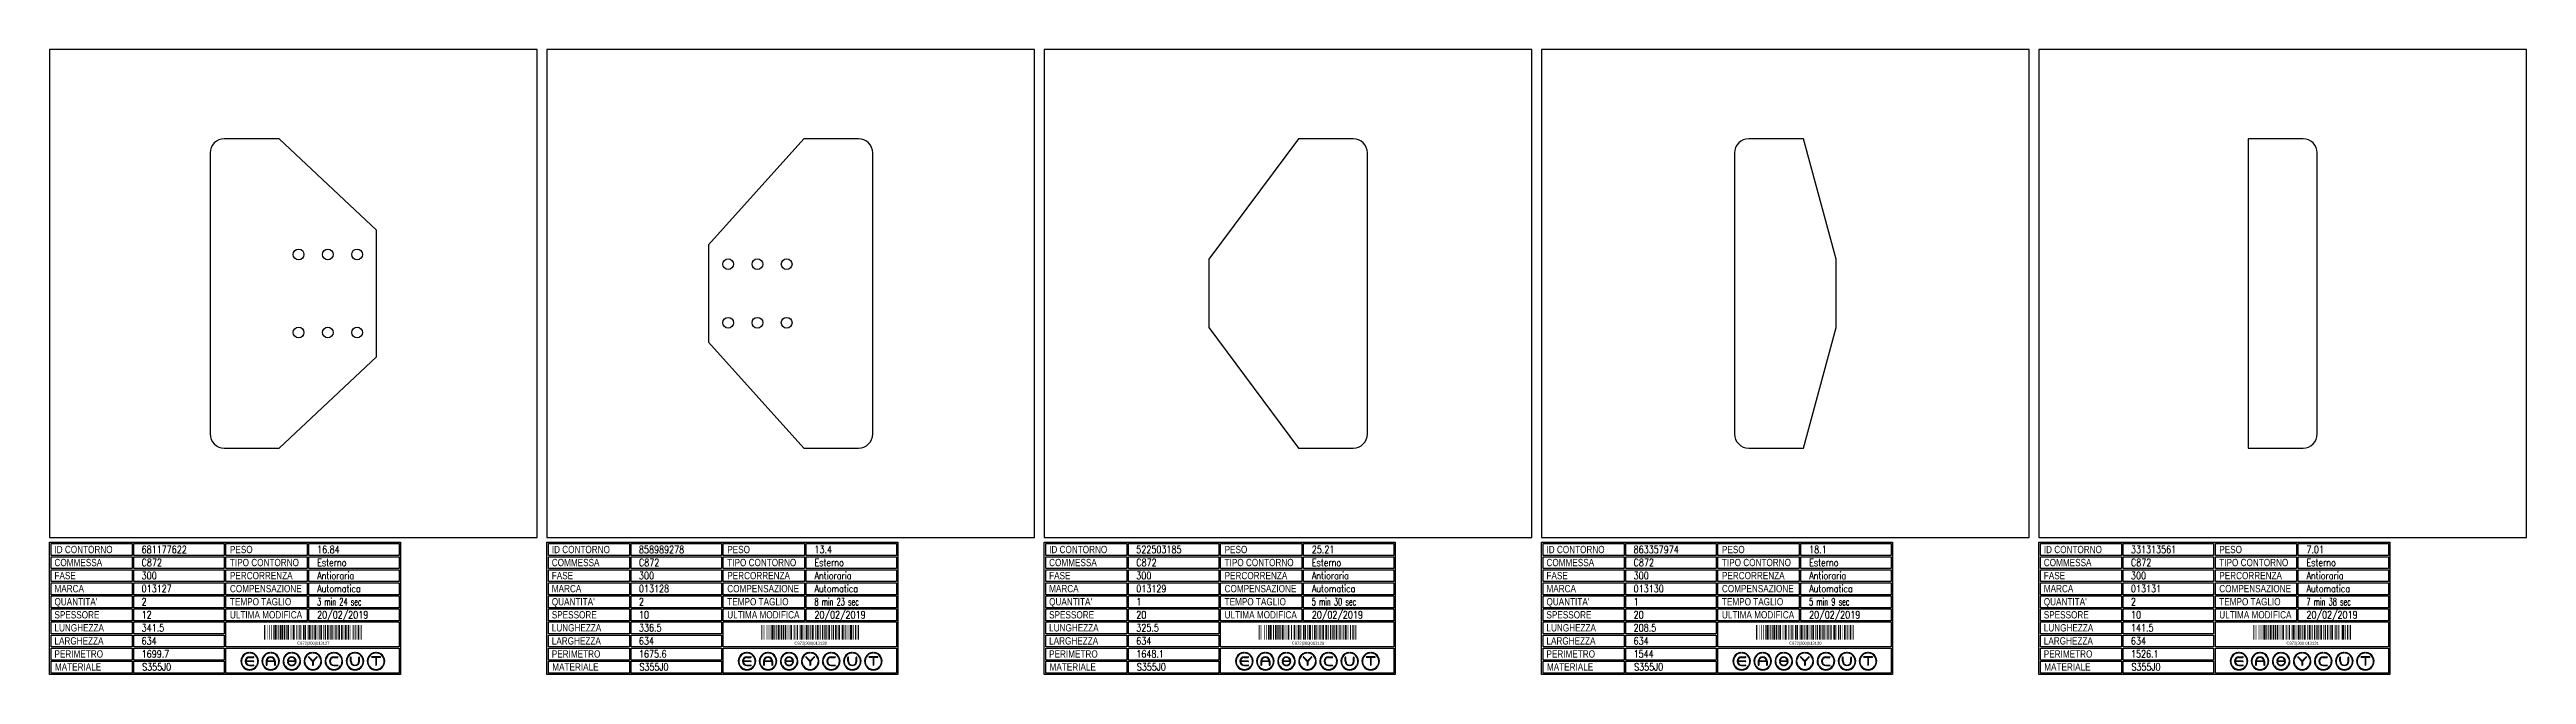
# Model space of a CAD drawing. Header units: millimetres. Extents: x 10000 to 55964, y 10000 to 31380.
# Drawn here: x 10000 to 15080, y 19047 to 20328 of the extents above; entities that cross this region are included whole.
import ezdxf
from ezdxf.enums import TextEntityAlignment as Align

# ---------------------------------------------------------------- set-up
doc = ezdxf.new("R2010")
doc.units = ezdxf.units.MM
doc.styles.add('EasyCutStyle', font='romans.shx', dxfattribs={"width": 0.8})
doc.styles.add('EasyCutStyle1', font='arial.ttf', dxfattribs={"width": 0.8})
doc.styles.get("Standard").update_dxf_attribs({"font": 'arial.ttf'})

# ---------------------------------------------------------------- blocks, each defined once
blk = doc.blocks.new('BlockShape01')
at = {"color": 253}
blk.add_lwpolyline([(0, 0), (720, 0), (720, -271), (0, -271)], close=True, dxfattribs=at)
at = {"color": 2}
for points in [[(3, -2.9), (169.3, -2.9), (169.3, -27.3), (3, -27.3)], [(3, -2.9), (169.3, -2.9), (169.3, -27.3), (3, -27.3)], [(3, -29.6), (169.3, -29.6), (169.3, -54), (3, -54)], [(361.9, -2.9), (528.3, -2.9), (528.3, -27.3), (361.9, -27.3)], [(361.9, -29.6), (528.3, -29.6), (528.3, -54), (361.9, -54)], [(3, -56.4), (169.3, -56.4), (169.3, -80.8), (3, -80.8)], [(3, -83.1), (169.3, -83.1), (169.3, -107.6), (3, -107.6)], [(361.9, -56.4), (528.3, -56.4), (528.3, -80.8), (361.9, -80.8)], [(361.9, -83.1), (528.3, -83.1), (528.3, -107.6), (361.9, -107.6)], [(3, -109.9), (169.3, -109.9), (169.3, -134.3), (3, -134.3)], [(3, -136.7), (169.3, -136.7), (169.3, -161.1), (3, -161.1)], [(361.9, -109.9), (528.3, -109.9), (528.3, -134.3), (361.9, -134.3)], [(361.9, -136.7), (528.3, -136.7), (528.3, -161.1), (361.9, -161.1)], [(3, -163.4), (169.3, -163.4), (169.3, -187.9), (3, -187.9)], [(3, -190.2), (169.3, -190.2), (169.3, -214.6), (3, -214.6)], [(3, -217), (169.3, -217), (169.3, -241.4), (3, -241.4)], [(3, -243.7), (169.3, -243.7), (169.3, -268.1), (3, -268.1)]]:
    blk.add_lwpolyline(points, close=True, dxfattribs=at)
at = {"color": 1}
for points in [[(172.7, -2.9), (358.1, -2.9), (358.1, -27.3), (172.7, -27.3)], [(172.7, -29.6), (358.1, -29.6), (358.1, -54), (172.7, -54)], [(531.6, -2.9), (717, -2.9), (717, -27.3), (531.6, -27.3)], [(531.6, -29.6), (717, -29.6), (717, -54), (531.6, -54)], [(172.7, -56.4), (358.1, -56.4), (358.1, -80.8), (172.7, -80.8)], [(172.7, -83.1), (358.1, -83.1), (358.1, -107.6), (172.7, -107.6)], [(531.6, -56.4), (717, -56.4), (717, -80.8), (531.6, -80.8)], [(531.6, -83.1), (717, -83.1), (717, -107.6), (531.6, -107.6)], [(172.7, -109.9), (358.1, -109.9), (358.1, -134.3), (172.7, -134.3)], [(172.7, -136.7), (358.1, -136.7), (358.1, -161.1), (172.7, -161.1)], [(531.6, -109.9), (717, -109.9), (717, -134.3), (531.6, -134.3)], [(531.6, -136.7), (717, -136.7), (717, -161.1), (531.6, -161.1)], [(172.7, -163.4), (358.1, -163.4), (358.1, -187.9), (172.7, -187.9)], [(172.7, -190.2), (358.1, -190.2), (358.1, -214.6), (172.7, -214.6)], [(361.9, -163.4), (717, -163.4), (717, -214.6), (361.9, -214.6)], [(172.7, -217), (358.1, -217), (358.1, -241.4), (172.7, -241.4)], [(172.7, -243.7), (358.1, -243.7), (358.1, -268.1), (172.7, -268.1)], [(361.9, -217), (717, -217), (717, -268.1), (361.9, -268.1)]]:
    blk.add_lwpolyline(points, close=True, dxfattribs=at)
at = {"color": 161, "style": 'EasyCutStyle1', "width": 0.8}
for s, p in [('COMMESSA', (10.1, -49.1)), ('ID CONTORNO', (10.1, -22.4)), ('TIPO CONTORNO', (370, -49.1)), ('PESO', (370, -22.4)), ('FASE', (10.1, -75.9)), ('MARCA', (10.1, -102.6)), ('COMPENSAZIONE', (370, -102.6)), ('PERCORRENZA', (370, -75.9)), ("QUANTITA'", (10.1, -129.4)), ('SPESSORE', (10.1, -156.2)), ('TEMPO TAGLIO', (370, -129.4)), ('ULTIMA MODIFICA', (370, -156.2)), ('LUNGHEZZA', (10.1, -182.9)), ('LARGHEZZA', (10.1, -209.7)), ('PERIMETRO', (10.1, -236.5)), ('MATERIALE', (11, -263.2))]:
    blk.add_text(s, height=15, dxfattribs=at).set_placement(p)
at = {"style": 'EasyCutStyle'}
for tag, p, width in [('ORDERSHAPE', (188.9, -49.1), 0.8), ('IDSHAPE', (188.9, -22.4), 0.8), ('TYPESHAPE', (548.8, -49.1), 0.8), ('WEIGTHSHAPE', (548.8, -22.4), 0.8), ('PHASESHAPE', (188.9, -75.9), 0.8), ('MKSHAPE', (188.9, -102.6), 0.8), ('JOUSHAPE', (548.8, -75.9), 0.8), ('COMPSHAPE', (548.8, -102.6), 0.8), ('TKSHAPE', (188.9, -156.2), 0.8), ('QTASHAPE', (188.9, -129.4), 0.8), ('TIMECUTSHAPE', (548.8, -129.4), 0.65), ('LASTMODIFYSHAPE', (548.8, -156.2), 0.8), ('LENGTHSHAPE', (188.9, -182.9), 0.8), ('HEIGHTSHAPE', (188.9, -209.7), 0.8), ('PERIMETERSHAPE', (188.9, -236.5), 0.8), ('MATSHAPE', (189.8, -263.2), 0.8)]:
    blk.add_attdef(tag, p, '', height=15, dxfattribs=dict(at, width=width))
blk = doc.blocks.new('Logo')
for color, points in [(140, [(-144.9, -7.2, -1), (-145.9, -7.6, -0.520567), (-131.2, 17.9, -1), (-131.1, 16.9, 0.520567)]), (256, [(-121.7, 0.5), (-137.5, 0.5, -0.394366), (-129.6, 7.9), (-121.7, 7.9, 1), (-121.7, 9), (-129.6, 9, 1), (-129.6, -9), (-121.7, -9, 1), (-121.7, -7.9), (-129.6, -7.9, -0.394366), (-137.5, -0.5), (-121.7, -0.5, 1)]), (140, [(-114.3, -7.2, 1), (-113.3, -7.6, 0.520567), (-128, 17.9, 0.916853), (-128.2, 16.9, 0.043377), (-128.1, 16.9, -0.520567)]), (140, [(-101.7, -7.2, -1), (-102.7, -7.6, -0.520567), (-88, 17.9, -1), (-87.9, 16.9, 0.520567)]), (140, [(-71.1, -7.2, 1), (-70.1, -7.6, 0.520567), (-84.8, 17.9, 1), (-84.9, 16.9, -0.520567)]), (140, [(-58.5, -7.2, -1), (-59.5, -7.6, -0.520567), (-44.8, 17.9, -1), (-44.7, 16.9, 0.520567)]), (256, [(-36.6, -0.5, -0.486114), (-35.5, -1.9, -0.776377), (-50.9, -2, 1), (-51.9, -2.3, 0.776377), (-34.5, -2.1, 0.486114), (-36.6, 0.5), (-49.8, 0.5, -0.486114), (-50.9, 1.9, -0.776377), (-35.5, 2, 1), (-34.5, 2.3, 0.776377), (-51.9, 2.1, 0.486114), (-49.8, -0.5)]), (140, [(-27.9, -7.2, 1), (-26.9, -7.6, 0.520567), (-41.6, 17.9, 1), (-41.7, 16.9, -0.520567)]), (140, [(-15.3, -7.2, -1), (-16.3, -7.6, -0.520567), (-1.6, 17.9, -1), (-1.5, 16.9, 0.520567)]), (256, [(0, 0.8), (-8.1, 8.8, 1), (-8.8, 8.1), (-0.5, -0.2), (-0.5, -7.9, 1), (0.5, -7.9), (0.5, -0.2), (8.8, 8.1, 1), (8.1, 8.8)]), (140, [(15.3, -7.2, 1), (16.3, -7.6, 0.520567), (1.6, 17.9, 1), (1.5, 16.9, -0.520567)]), (140, [(27.9, -7.2, -1), (26.9, -7.6, -0.520567), (41.6, 17.9, -1), (41.7, 16.9, 0.520567)]), (256, [(43.2, -9), (51.1, -9, 1), (51.1, -7.9), (43.2, -7.9, -1), (43.2, 7.9), (51.1, 7.9, 1), (51.1, 9), (43.2, 9, 1)]), (140, [(58.5, -7.2, 1), (59.5, -7.6, 0.520567), (44.8, 17.9, 1), (44.7, 16.9, -0.520567)]), (140, [(71.1, -7.2, -1), (70.1, -7.6, -0.520567), (84.8, 17.9, -1), (84.9, 16.9, 0.520567)]), (256, [(78.5, 0), (78.5, 7.9, 1), (77.4, 7.9), (77.4, 0, 1), (95.4, 0), (95.4, 7.9, 1), (94.3, 7.9), (94.3, 0, -1)]), (140, [(101.7, -7.2, 1), (102.7, -7.6, 0.520567), (88, 17.9, 1), (87.9, 16.9, -0.520567)]), (140, [(114.3, -7.2, -1), (113.3, -7.6, -0.520567), (128, 17.9, -1), (128.1, 16.9, 0.520567)]), (256, [(121.1, 9, 1), (121.1, 7.9), (129.1, 7.9), (129.1, -7.9, 1), (130.1, -7.9), (130.1, 7.9), (138.1, 7.9, 1), (138.1, 9)]), (140, [(144.9, -7.2, 1), (145.9, -7.6, 0.520567), (131.2, 17.9, 1), (131.1, 16.9, -0.520567)]), (140, [(-114.9, -10.3, 1), (-115.7, -9.7, -0.520567), (-143.5, -9.7, 1), (-144.3, -10.3, 0.520567)]), (140, [(-71.7, -10.3, 1), (-72.5, -9.7, -0.520567), (-100.3, -9.7, 1), (-101.1, -10.3, 0.520567)]), (140, [(-28.5, -10.3, 1), (-29.3, -9.7, -0.520567), (-57.1, -9.7, 1), (-57.9, -10.3, 0.520567)]), (140, [(14.7, -10.3, 1), (13.9, -9.7, -0.520567), (-13.9, -9.7, 1), (-14.7, -10.3, 0.520567)]), (140, [(57.9, -10.3, 1), (57.1, -9.7, -0.520567), (29.3, -9.7, 1), (28.5, -10.3, 0.520567)]), (140, [(101.1, -10.3, 1), (100.3, -9.7, -0.520567), (72.5, -9.7, 1), (71.7, -10.3, 0.520567)]), (140, [(144.3, -10.3, 1), (143.5, -9.7, -0.520567), (115.7, -9.7, 1), (114.9, -10.3, 0.520567)])]:
    blk.add_hatch(color=color).paths.add_polyline_path(points)
h = blk.add_hatch(color=256)
h.paths.add_polyline_path([(-78.5, -0.5), (-78.5, -7.9, 1), (-77.4, -7.9), (-77.4, 0, 1), (-95.4, 0), (-95.4, -7.9, 1), (-94.3, -7.9), (-94.3, -0.5)])
h.paths.add_polyline_path([(-94.3, 0.5, -0.933992), (-78.5, 0.5)], flags=16)
for p, q in [((-121.7, 0.5), (-137.5, 0.5)), ((-129.6, 9), (-121.7, 9)), ((-129.6, 7.9), (-121.7, 7.9)), ((-95.4, 0), (-95.4, -7.9)), ((-78.5, 0.5), (-94.3, 0.5)), ((-77.4, 0), (-77.4, -7.9)), ((-36.6, 0.5), (-49.8, 0.5)), ((-0.5, -0.2), (-8.8, 8.1)), ((0, 0.8), (-8.1, 8.8)), ((0, 0.8), (8.1, 8.8)), ((0.5, -0.2), (8.8, 8.1)), ((43.2, 9), (51.1, 9)), ((43.2, 7.9), (51.1, 7.9)), ((77.4, 0), (77.4, 7.9)), ((78.5, 0), (78.5, 7.9)), ((94.3, 0), (94.3, 7.9)), ((95.4, 0), (95.4, 7.9)), ((138.1, 9), (121.1, 9)), ((129.1, 7.9), (121.1, 7.9)), ((129.1, 7.9), (129.1, -7.9)), ((130.1, 7.9), (130.1, -7.9)), ((138.1, 7.9), (130.1, 7.9)), ((-121.7, -0.5), (-137.5, -0.5)), ((-129.6, -7.9), (-121.7, -7.9)), ((-129.6, -9), (-121.7, -9)), ((-94.3, -0.5), (-94.3, -7.9)), ((-78.5, -0.5), (-94.3, -0.5)), ((-78.5, -0.5), (-78.5, -7.9)), ((-36.6, -0.5), (-49.8, -0.5)), ((-0.5, -0.2), (-0.5, -7.9)), ((0.5, -0.2), (0.5, -7.9)), ((43.2, -7.9), (51.1, -7.9)), ((43.2, -9), (51.1, -9))]:
    blk.add_line(p, q)
at = {"color": 140}
for centre, radius, start, end in [((-129.6, 0), 18, 95, 205), ((-129.6, 0), 16.9, 95, 205), ((-131.1, 17.4), 0.54, 275, 95), ((-128.1, 17.4), 0.54, 85, 265), ((-129.6, 0), 16.9, 335, 85), ((-129.6, 0), 18, 335, 85), ((-86.4, 0), 18, 95, 205), ((-86.4, 0), 16.9, 95, 205), ((-87.9, 17.4), 0.54, 275, 95), ((-84.9, 17.4), 0.54, 85, 265), ((-86.4, 0), 16.9, 335, 85), ((-86.4, 0), 18, 335, 85), ((-43.2, 0), 18, 95, 205), ((-43.2, 0), 16.9, 95, 205), ((-44.7, 17.4), 0.54, 275, 95), ((-41.7, 17.4), 0.54, 85, 265), ((-43.2, 0), 16.9, 335, 85), ((-43.2, 0), 18, 335, 85), ((0, 0), 18, 95, 205), ((0, 0), 16.9, 95, 205), ((-1.5, 17.4), 0.54, 275, 95), ((1.5, 17.4), 0.54, 85, 265), ((0, 0), 16.9, 335, 85), ((0, 0), 18, 335, 85), ((43.2, 0), 18, 95, 205), ((43.2, 0), 16.9, 95, 205), ((41.7, 17.4), 0.54, 275, 95), ((44.7, 17.4), 0.54, 85, 265), ((43.2, 0), 16.9, 335, 85), ((43.2, 0), 18, 335, 85), ((86.4, 0), 18, 95, 205), ((86.4, 0), 16.9, 95, 205), ((84.9, 17.4), 0.54, 275, 95), ((87.9, 17.4), 0.54, 85, 265), ((86.4, 0), 16.9, 335, 85), ((86.4, 0), 18, 335, 85), ((129.6, 0), 18, 95, 205), ((129.6, 0), 16.9, 95, 205), ((128.1, 17.4), 0.54, 275, 95), ((131.1, 17.4), 0.54, 85, 265), ((129.6, 0), 16.9, 335, 85), ((129.6, 0), 18, 335, 85), ((-145.4, -7.4), 0.54, 205, 25), ((-143.9, -10), 0.54, 35, 215), ((-129.6, 0), 18, 215, 325), ((-129.6, 0), 16.9, 215, 325), ((-115.3, -10), 0.54, 325, 145), ((-113.8, -7.4), 0.54, 155, 335), ((-102.2, -7.4), 0.54, 205, 25), ((-100.7, -10), 0.54, 35, 215), ((-86.4, 0), 18, 215, 325), ((-86.4, 0), 16.9, 215, 325), ((-72.1, -10), 0.54, 325, 145), ((-70.6, -7.4), 0.54, 155, 335), ((-59, -7.4), 0.54, 205, 25), ((-57.5, -10), 0.54, 35, 215), ((-43.2, 0), 18, 215, 325), ((-43.2, 0), 16.9, 215, 325), ((-28.9, -10), 0.54, 325, 145), ((-27.4, -7.4), 0.54, 155, 335), ((-15.8, -7.4), 0.54, 205, 25), ((-14.3, -10), 0.54, 35, 215), ((0, 0), 18, 215, 325), ((0, 0), 16.9, 215, 325), ((14.3, -10), 0.54, 325, 145), ((15.8, -7.4), 0.54, 155, 335), ((27.4, -7.4), 0.54, 205, 25), ((28.9, -10), 0.54, 35, 215), ((43.2, 0), 18, 215, 325), ((43.2, 0), 16.9, 215, 325), ((57.5, -10), 0.54, 325, 145), ((59, -7.4), 0.54, 155, 335), ((70.6, -7.4), 0.54, 205, 25), ((72.1, -10), 0.54, 35, 215), ((86.4, 0), 18, 215, 325), ((86.4, 0), 16.9, 215, 325), ((100.7, -10), 0.54, 325, 145), ((102.2, -7.4), 0.54, 155, 335), ((113.8, -7.4), 0.54, 205, 25), ((115.3, -10), 0.54, 35, 215), ((129.6, 0), 18, 215, 325), ((129.6, 0), 16.9, 215, 325), ((143.9, -10), 0.54, 325, 145), ((145.4, -7.4), 0.54, 155, 335)]:
    blk.add_arc(centre, radius, start, end, dxfattribs=at)
for centre, radius, start, end in [((-129.6, 0), 9, 90, 270), ((-129.6, 0), 7.92, 90, 176.0904), ((-121.7, 8.5), 0.54, 270, 90), ((-121.7, 0), 0.54, 270, 90), ((-86.4, 0), 9, 0, 180), ((-86.4, 0), 7.92, 3.9096, 176.0904), ((-49.8, 1.6), 2.16, 166.2998, 270), ((-43.2, 0), 9, 15, 166.2998), ((-43.2, 0), 7.92, 15, 166.2998), ((-49.8, 1.6), 1.08, 166.2998, 270), ((-36.6, -1.6), 2.16, 346.2998, 90), ((-35, 2.2), 0.54, 195, 15), ((-8.5, 8.5), 0.54, 45, 225), ((8.5, 8.5), 0.54, 315, 135), ((43.2, 0), 9, 90, 270), ((43.2, 0), 7.92, 90, 270), ((51.1, 8.5), 0.54, 270, 90), ((77.9, 7.9), 0.54, 0, 180), ((86.4, 0), 9, 180, 0), ((86.4, 0), 7.92, 180, 0), ((94.9, 7.9), 0.54, 0, 180), ((121.1, 8.5), 0.54, 90, 270), ((138.1, 8.5), 0.54, 270, 90), ((-129.6, 0), 7.92, 183.9096, 270), ((-121.7, -8.5), 0.54, 270, 90), ((-94.9, -7.9), 0.54, 180, 0), ((-77.9, -7.9), 0.54, 180, 0), ((-51.4, -2.2), 0.54, 15, 195), ((-43.2, 0), 9, 195, 346.2998), ((-43.2, 0), 7.92, 195, 346.2998), ((-36.6, -1.6), 1.08, 346.2998, 90), ((0, -7.9), 0.54, 180, 0), ((51.1, -8.5), 0.54, 270, 90), ((129.6, -7.9), 0.54, 180, 0)]:
    blk.add_arc(centre, radius, start, end)
blk = doc.blocks.new('681177622_128', base_point=(210.75, -403))
at = {"linetype": 'Continuous'}
for points, const_width in [([(211.75, -403), (211.75, -373)], 2), ([(214.25, -403), (214.25, -373)], 1), ([(217.25, -403), (217.25, -373)], 1), ([(222.25, -403), (222.25, -373)], 1), ([(226.25, -403), (226.25, -373)], 1), ([(230.75, -403), (230.75, -373)], 2), ([(234.25, -403), (234.25, -373)], 3), ([(237.25, -403), (237.25, -373)], 1), ([(240.75, -403), (240.75, -373)], 2), ([(245.25, -403), (245.25, -373)], 3), ([(248.75, -403), (248.75, -373)], 2), ([(252.25, -403), (252.25, -373)], 3), ([(255.75, -403), (255.75, -373)], 2), ([(260.25, -403), (260.25, -373)], 3), ([(264.25, -403), (264.25, -373)], 1), ([(266.25, -403), (266.25, -373)], 1), ([(268.25, -403), (268.25, -373)], 1), ([(271.75, -403), (271.75, -373)], 4), ([(277.75, -403), (277.75, -373)], 2), ([(281.25, -403), (281.25, -373)], 1), ([(284.25, -403), (284.25, -373)], 3), ([(288.25, -403), (288.25, -373)], 1), ([(292.25, -403), (292.25, -373)], 3), ([(295.75, -403), (295.75, -373)], 2), ([(299.25, -403), (299.25, -373)], 1), ([(303.25, -403), (303.25, -373)], 3), ([(306.75, -403), (306.75, -373)], 2), ([(310.25, -403), (310.25, -373)], 1), ([(312.25, -403), (312.25, -373)], 1), ([(315.75, -403), (315.75, -373)], 4), ([(321.25, -403), (321.25, -373)], 1), ([(325.25, -403), (325.25, -373)], 3), ([(328.75, -403), (328.75, -373)], 2), ([(332.25, -403), (332.25, -373)], 1), ([(336.25, -403), (336.25, -373)], 3), ([(340.75, -403), (340.75, -373)], 2), ([(343.75, -403), (343.75, -373)], 2), ([(347.25, -403), (347.25, -373)], 1), ([(350.25, -403), (350.25, -373)], 3), ([(354.25, -403), (354.25, -373)], 1), ([(358.25, -403), (358.25, -373)], 3), ([(362.75, -403), (362.75, -373)], 2), ([(365.75, -403), (365.75, -373)], 2), ([(370.25, -403), (370.25, -373)], 3), ([(374.25, -403), (374.25, -373)], 1), ([(377.25, -403), (377.25, -373)], 3), ([(380.75, -403), (380.75, -373)], 2), ([(384.25, -403), (384.25, -373)], 3), ([(387.25, -403), (387.25, -373)], 1), ([(392.25, -403), (392.25, -373)], 1), ([(394.75, -403), (394.75, -373)], 2), ([(398.75, -403), (398.75, -373)], 2), ([(404.25, -403), (404.25, -373)], 3), ([(407.25, -403), (407.25, -373)], 1), ([(409.75, -403), (409.75, -373)], 2)]:
    blk.add_lwpolyline(points, dxfattribs=dict(at, const_width=const_width))
blk.add_text('C872|300|013127', height=6).set_placement((311.75, -413.5), align=Align.CENTER)
blk = doc.blocks.new('858989278_128', base_point=(208.25, -403))
at = {"linetype": 'Continuous'}
for points, const_width in [([(209.25, -403), (209.25, -373)], 2), ([(211.75, -403), (211.75, -373)], 1), ([(214.75, -403), (214.75, -373)], 1), ([(219.75, -403), (219.75, -373)], 1), ([(223.75, -403), (223.75, -373)], 1), ([(228.25, -403), (228.25, -373)], 2), ([(231.75, -403), (231.75, -373)], 3), ([(234.75, -403), (234.75, -373)], 1), ([(238.25, -403), (238.25, -373)], 2), ([(242.75, -403), (242.75, -373)], 3), ([(246.25, -403), (246.25, -373)], 2), ([(249.75, -403), (249.75, -373)], 3), ([(253.25, -403), (253.25, -373)], 2), ([(257.75, -403), (257.75, -373)], 3), ([(261.75, -403), (261.75, -373)], 1), ([(263.75, -403), (263.75, -373)], 1), ([(265.75, -403), (265.75, -373)], 1), ([(269.25, -403), (269.25, -373)], 4), ([(275.25, -403), (275.25, -373)], 2), ([(278.75, -403), (278.75, -373)], 1), ([(281.75, -403), (281.75, -373)], 3), ([(285.75, -403), (285.75, -373)], 1), ([(289.75, -403), (289.75, -373)], 3), ([(293.25, -403), (293.25, -373)], 2), ([(296.75, -403), (296.75, -373)], 1), ([(300.75, -403), (300.75, -373)], 3), ([(304.25, -403), (304.25, -373)], 2), ([(307.75, -403), (307.75, -373)], 1), ([(309.75, -403), (309.75, -373)], 1), ([(313.25, -403), (313.25, -373)], 4), ([(318.75, -403), (318.75, -373)], 1), ([(322.75, -403), (322.75, -373)], 3), ([(326.25, -403), (326.25, -373)], 2), ([(329.75, -403), (329.75, -373)], 1), ([(333.75, -403), (333.75, -373)], 3), ([(338.25, -403), (338.25, -373)], 2), ([(341.25, -403), (341.25, -373)], 2), ([(344.75, -403), (344.75, -373)], 1), ([(347.75, -403), (347.75, -373)], 3), ([(351.75, -403), (351.75, -373)], 1), ([(355.75, -403), (355.75, -373)], 3), ([(360.25, -403), (360.25, -373)], 2), ([(363.25, -403), (363.25, -373)], 2), ([(367.75, -403), (367.75, -373)], 3), ([(371.75, -403), (371.75, -373)], 1), ([(374.75, -403), (374.75, -373)], 3), ([(377.75, -403), (377.75, -373)], 1), ([(381.25, -403), (381.25, -373)], 2), ([(384.75, -403), (384.75, -373)], 1), ([(387.75, -403), (387.75, -373)], 1), ([(392.25, -403), (392.25, -373)], 4), ([(396.25, -403), (396.25, -373)], 2), ([(401.75, -403), (401.75, -373)], 3), ([(404.75, -403), (404.75, -373)], 1), ([(407.25, -403), (407.25, -373)], 2)]:
    blk.add_lwpolyline(points, dxfattribs=dict(at, const_width=const_width))
blk.add_text('C872|300|013128', height=6).set_placement((309.25, -413.5), align=Align.CENTER)
blk = doc.blocks.new('522503185_128', base_point=(202.75, -403))
at = {"linetype": 'Continuous'}
for points, const_width in [([(203.75, -403), (203.75, -373)], 2), ([(206.25, -403), (206.25, -373)], 1), ([(209.25, -403), (209.25, -373)], 1), ([(214.25, -403), (214.25, -373)], 1), ([(218.25, -403), (218.25, -373)], 1), ([(222.75, -403), (222.75, -373)], 2), ([(226.25, -403), (226.25, -373)], 3), ([(229.25, -403), (229.25, -373)], 1), ([(232.75, -403), (232.75, -373)], 2), ([(237.25, -403), (237.25, -373)], 3), ([(240.75, -403), (240.75, -373)], 2), ([(244.25, -403), (244.25, -373)], 3), ([(247.75, -403), (247.75, -373)], 2), ([(252.25, -403), (252.25, -373)], 3), ([(256.25, -403), (256.25, -373)], 1), ([(258.25, -403), (258.25, -373)], 1), ([(260.25, -403), (260.25, -373)], 1), ([(263.75, -403), (263.75, -373)], 4), ([(269.75, -403), (269.75, -373)], 2), ([(273.25, -403), (273.25, -373)], 1), ([(276.25, -403), (276.25, -373)], 3), ([(280.25, -403), (280.25, -373)], 1), ([(284.25, -403), (284.25, -373)], 3), ([(287.75, -403), (287.75, -373)], 2), ([(291.25, -403), (291.25, -373)], 1), ([(295.25, -403), (295.25, -373)], 3), ([(298.75, -403), (298.75, -373)], 2), ([(302.25, -403), (302.25, -373)], 1), ([(304.25, -403), (304.25, -373)], 1), ([(307.75, -403), (307.75, -373)], 4), ([(313.25, -403), (313.25, -373)], 1), ([(317.25, -403), (317.25, -373)], 3), ([(320.75, -403), (320.75, -373)], 2), ([(324.25, -403), (324.25, -373)], 1), ([(328.25, -403), (328.25, -373)], 3), ([(332.75, -403), (332.75, -373)], 2), ([(335.75, -403), (335.75, -373)], 2), ([(339.25, -403), (339.25, -373)], 1), ([(342.25, -403), (342.25, -373)], 3), ([(346.25, -403), (346.25, -373)], 1), ([(350.25, -403), (350.25, -373)], 3), ([(354.75, -403), (354.75, -373)], 2), ([(357.75, -403), (357.75, -373)], 2), ([(362.25, -403), (362.25, -373)], 3), ([(366.25, -403), (366.25, -373)], 1), ([(369.25, -403), (369.25, -373)], 3), ([(373.25, -403), (373.25, -373)], 1), ([(375.75, -403), (375.75, -373)], 2), ([(380.75, -403), (380.75, -373)], 4), ([(384.25, -403), (384.25, -373)], 1), ([(386.25, -403), (386.25, -373)], 1), ([(390.75, -403), (390.75, -373)], 2), ([(396.25, -403), (396.25, -373)], 3), ([(399.25, -403), (399.25, -373)], 1), ([(401.75, -403), (401.75, -373)], 2)]:
    blk.add_lwpolyline(points, dxfattribs=dict(at, const_width=const_width))
blk.add_text('C872|300|013129', height=6).set_placement((303.75, -413.5), align=Align.CENTER)
blk = doc.blocks.new('863357974_128', base_point=(144.25, -403))
at = {"linetype": 'Continuous'}
for points, const_width in [([(145.25, -403), (145.25, -373)], 2), ([(147.75, -403), (147.75, -373)], 1), ([(150.75, -403), (150.75, -373)], 1), ([(155.75, -403), (155.75, -373)], 1), ([(159.75, -403), (159.75, -373)], 1), ([(164.25, -403), (164.25, -373)], 2), ([(167.75, -403), (167.75, -373)], 3), ([(170.75, -403), (170.75, -373)], 1), ([(174.25, -403), (174.25, -373)], 2), ([(178.75, -403), (178.75, -373)], 3), ([(182.25, -403), (182.25, -373)], 2), ([(185.75, -403), (185.75, -373)], 3), ([(189.25, -403), (189.25, -373)], 2), ([(193.75, -403), (193.75, -373)], 3), ([(197.75, -403), (197.75, -373)], 1), ([(199.75, -403), (199.75, -373)], 1), ([(201.75, -403), (201.75, -373)], 1), ([(205.25, -403), (205.25, -373)], 4), ([(211.25, -403), (211.25, -373)], 2), ([(214.75, -403), (214.75, -373)], 1), ([(217.75, -403), (217.75, -373)], 3), ([(221.75, -403), (221.75, -373)], 1), ([(225.75, -403), (225.75, -373)], 3), ([(229.25, -403), (229.25, -373)], 2), ([(232.75, -403), (232.75, -373)], 1), ([(236.75, -403), (236.75, -373)], 3), ([(240.25, -403), (240.25, -373)], 2), ([(243.75, -403), (243.75, -373)], 1), ([(245.75, -403), (245.75, -373)], 1), ([(249.25, -403), (249.25, -373)], 4), ([(254.75, -403), (254.75, -373)], 1), ([(258.75, -403), (258.75, -373)], 3), ([(262.25, -403), (262.25, -373)], 2), ([(265.75, -403), (265.75, -373)], 1), ([(269.75, -403), (269.75, -373)], 3), ([(274.25, -403), (274.25, -373)], 2), ([(277.25, -403), (277.25, -373)], 2), ([(280.75, -403), (280.75, -373)], 1), ([(283.75, -403), (283.75, -373)], 3), ([(287.75, -403), (287.75, -373)], 1), ([(291.75, -403), (291.75, -373)], 3), ([(296.25, -403), (296.25, -373)], 2), ([(299.25, -403), (299.25, -373)], 2), ([(302.75, -403), (302.75, -373)], 1), ([(305.75, -403), (305.75, -373)], 3), ([(309.75, -403), (309.75, -373)], 1), ([(313.75, -403), (313.75, -373)], 3), ([(317.25, -403), (317.25, -373)], 2), ([(320.75, -403), (320.75, -373)], 1), ([(326.25, -403), (326.25, -373)], 4), ([(329.75, -403), (329.75, -373)], 1), ([(332.25, -403), (332.25, -373)], 2), ([(337.75, -403), (337.75, -373)], 3), ([(340.75, -403), (340.75, -373)], 1), ([(343.25, -403), (343.25, -373)], 2)]:
    blk.add_lwpolyline(points, dxfattribs=dict(at, const_width=const_width))
blk.add_text('C872|300|013130', height=6).set_placement((245.25, -413.5), align=Align.CENTER)
blk = doc.blocks.new('331313561_128', base_point=(110.75, -403))
at = {"linetype": 'Continuous'}
for points, const_width in [([(111.75, -403), (111.75, -373)], 2), ([(114.25, -403), (114.25, -373)], 1), ([(117.25, -403), (117.25, -373)], 1), ([(122.25, -403), (122.25, -373)], 1), ([(126.25, -403), (126.25, -373)], 1), ([(130.75, -403), (130.75, -373)], 2), ([(134.25, -403), (134.25, -373)], 3), ([(137.25, -403), (137.25, -373)], 1), ([(140.75, -403), (140.75, -373)], 2), ([(145.25, -403), (145.25, -373)], 3), ([(148.75, -403), (148.75, -373)], 2), ([(152.25, -403), (152.25, -373)], 3), ([(155.75, -403), (155.75, -373)], 2), ([(160.25, -403), (160.25, -373)], 3), ([(164.25, -403), (164.25, -373)], 1), ([(166.25, -403), (166.25, -373)], 1), ([(168.25, -403), (168.25, -373)], 1), ([(171.75, -403), (171.75, -373)], 4), ([(177.75, -403), (177.75, -373)], 2), ([(181.25, -403), (181.25, -373)], 1), ([(184.25, -403), (184.25, -373)], 3), ([(188.25, -403), (188.25, -373)], 1), ([(192.25, -403), (192.25, -373)], 3), ([(195.75, -403), (195.75, -373)], 2), ([(199.25, -403), (199.25, -373)], 1), ([(203.25, -403), (203.25, -373)], 3), ([(206.75, -403), (206.75, -373)], 2), ([(210.25, -403), (210.25, -373)], 1), ([(212.25, -403), (212.25, -373)], 1), ([(215.75, -403), (215.75, -373)], 4), ([(221.25, -403), (221.25, -373)], 1), ([(225.25, -403), (225.25, -373)], 3), ([(228.75, -403), (228.75, -373)], 2), ([(232.25, -403), (232.25, -373)], 1), ([(236.25, -403), (236.25, -373)], 3), ([(240.75, -403), (240.75, -373)], 2), ([(243.75, -403), (243.75, -373)], 2), ([(247.25, -403), (247.25, -373)], 1), ([(250.25, -403), (250.25, -373)], 3), ([(254.25, -403), (254.25, -373)], 1), ([(258.25, -403), (258.25, -373)], 3), ([(262.75, -403), (262.75, -373)], 2), ([(265.75, -403), (265.75, -373)], 2), ([(269.25, -403), (269.25, -373)], 1), ([(272.25, -403), (272.25, -373)], 3), ([(276.25, -403), (276.25, -373)], 1), ([(280.25, -403), (280.25, -373)], 3), ([(284.75, -403), (284.75, -373)], 2), ([(287.25, -403), (287.25, -373)], 1), ([(291.25, -403), (291.25, -373)], 1), ([(294.75, -403), (294.75, -373)], 4), ([(298.75, -403), (298.75, -373)], 2), ([(304.25, -403), (304.25, -373)], 3), ([(307.25, -403), (307.25, -373)], 1), ([(309.75, -403), (309.75, -373)], 2)]:
    blk.add_lwpolyline(points, dxfattribs=dict(at, const_width=const_width))
blk.add_text('C872|300|013131', height=6).set_placement((211.75, -413.5), align=Align.CENTER)

msp = doc.modelspace()

# ---------------------------------------------------------------- linework, layer by layer
for p, q in [((11000, 20328), (10000, 20328)), ((10000, 20328), (10000, 19328)), ((11000, 19328), (11000, 20328)), ((12020, 20328), (11020, 20328)), ((11020, 20328), (11020, 19328)), ((12020, 19328), (12020, 20328)), ((13040, 20328), (12040, 20328)), ((12040, 20328), (12040, 19328)), ((13040, 19328), (13040, 20328)), ((14060, 20328), (13060, 20328)), ((13060, 20328), (13060, 19328)), ((14060, 19328), (14060, 20328)), ((15080, 20328), (14080, 20328)), ((14080, 20328), (14080, 19328)), ((15080, 19328), (15080, 20328)), ((10000, 19328), (11000, 19328)), ((11020, 19328), (12020, 19328)), ((12040, 19328), (13040, 19328)), ((13060, 19328), (14060, 19328)), ((14080, 19328), (15080, 19328))]:
    msp.add_line(p, q)
at = {"color": 2}
for points in [[(10470.8, 19511), (10670.8, 19698), (10670.8, 19958), (10470.8, 20145), (10358.3, 20145, 0.414214), (10329.3, 20116), (10329.3, 19540, 0.414214), (10358.3, 19511)], [(11546.8, 19511), (11659.3, 19511, 0.414214), (11688.3, 19540), (11688.3, 20116, 0.414214), (11659.3, 20145), (11546.8, 20145), (11351.8, 19928), (11351.8, 19728)], [(12561.3, 19511), (12673.8, 19511, 0.414214), (12702.8, 19540), (12702.8, 20116, 0.414214), (12673.8, 20145), (12561.3, 20145), (12377.3, 19898), (12377.3, 19758)], [(13597.3, 19511), (13664.3, 19758), (13664.3, 19898), (13597.3, 20145), (13484.8, 20145, 0.414214), (13455.8, 20116), (13455.8, 19540, 0.414214), (13484.8, 19511)], [(14509.3, 19511), (14621.8, 19511, 0.414214), (14650.8, 19540), (14650.8, 20116, 0.414214), (14621.8, 20145), (14509.3, 20145)]]:
    msp.add_lwpolyline(points, format="xyb", close=True, dxfattribs=at)
at = {"color": 4}
for centre in [(10510.8, 19908), (10570.8, 19908), (10630.8, 19908), (11391.8, 19888), (11451.8, 19888), (11511.8, 19888), (11391.8, 19768), (11451.8, 19768), (11511.8, 19768), (10510.8, 19748), (10570.8, 19748), (10630.8, 19748)]:
    msp.add_circle(centre, 11, dxfattribs=at)

# ---------------------------------------------------------------- block references
for p, values in [((10000, 19318), {'IDSHAPE': '681177622', 'ORDERSHAPE': 'C872', 'PHASESHAPE': '300', 'MKSHAPE': '013127', 'TKSHAPE': '12', 'LENGTHSHAPE': '341.5', 'HEIGHTSHAPE': '634', 'MATSHAPE': 'S355J0', 'LASTMODIFYSHAPE': '20/02/2019', 'PERIMETERSHAPE': '1699.7', 'WEIGTHSHAPE': '16.84', 'TYPESHAPE': 'Esterno', 'JOUSHAPE': 'Antioraria', 'COMPSHAPE': 'Automatica', 'TIMECUTSHAPE': '3 min 24 sec', 'QTASHAPE': '2'}), ((11020, 19318), {'IDSHAPE': '858989278', 'ORDERSHAPE': 'C872', 'PHASESHAPE': '300', 'MKSHAPE': '013128', 'TKSHAPE': '10', 'LENGTHSHAPE': '336.5', 'HEIGHTSHAPE': '634', 'MATSHAPE': 'S355J0', 'LASTMODIFYSHAPE': '20/02/2019', 'PERIMETERSHAPE': '1675.6', 'WEIGTHSHAPE': '13.4', 'TYPESHAPE': 'Esterno', 'JOUSHAPE': 'Antioraria', 'COMPSHAPE': 'Automatica', 'TIMECUTSHAPE': '8 min 23 sec', 'QTASHAPE': '2'}), ((12040, 19318), {'IDSHAPE': '522503185', 'ORDERSHAPE': 'C872', 'PHASESHAPE': '300', 'MKSHAPE': '013129', 'TKSHAPE': '20', 'LENGTHSHAPE': '325.5', 'HEIGHTSHAPE': '634', 'MATSHAPE': 'S355J0', 'LASTMODIFYSHAPE': '20/02/2019', 'PERIMETERSHAPE': '1648.1', 'WEIGTHSHAPE': '25.21', 'TYPESHAPE': 'Esterno', 'JOUSHAPE': 'Antioraria', 'COMPSHAPE': 'Automatica', 'TIMECUTSHAPE': '5 min 30 sec', 'QTASHAPE': '1'}), ((13060, 19318), {'IDSHAPE': '863357974', 'ORDERSHAPE': 'C872', 'PHASESHAPE': '300', 'MKSHAPE': '013130', 'TKSHAPE': '20', 'LENGTHSHAPE': '208.5', 'HEIGHTSHAPE': '634', 'MATSHAPE': 'S355J0', 'LASTMODIFYSHAPE': '20/02/2019', 'PERIMETERSHAPE': '1544', 'WEIGTHSHAPE': '18.1', 'TYPESHAPE': 'Esterno', 'JOUSHAPE': 'Antioraria', 'COMPSHAPE': 'Automatica', 'TIMECUTSHAPE': '5 min 9 sec', 'QTASHAPE': '1'}), ((14080, 19318), {'IDSHAPE': '331313561', 'ORDERSHAPE': 'C872', 'PHASESHAPE': '300', 'MKSHAPE': '013131', 'TKSHAPE': '10', 'LENGTHSHAPE': '141.5', 'HEIGHTSHAPE': '634', 'MATSHAPE': 'S355J0', 'LASTMODIFYSHAPE': '20/02/2019', 'PERIMETERSHAPE': '1526.1', 'WEIGTHSHAPE': '7.01', 'TYPESHAPE': 'Esterno', 'JOUSHAPE': 'Antioraria', 'COMPSHAPE': 'Automatica', 'TIMECUTSHAPE': '7 min 38 sec', 'QTASHAPE': '2'})]:
    msp.add_blockref('BlockShape01', p).add_auto_attribs(values)
for name, p in [('681177622_128', (10440, 19118.5)), ('858989278_128', (11460, 19118.5)), ('522503185_128', (12480, 19118.5)), ('863357974_128', (13500, 19118.5)), ('331313561_128', (14520, 19118.5)), ('Logo', (10540, 19074)), ('Logo', (11560, 19074)), ('Logo', (12580, 19074)), ('Logo', (13600, 19074)), ('Logo', (14620, 19074))]:
    msp.add_blockref(name, p)

doc.saveas('drawing.dxf')
